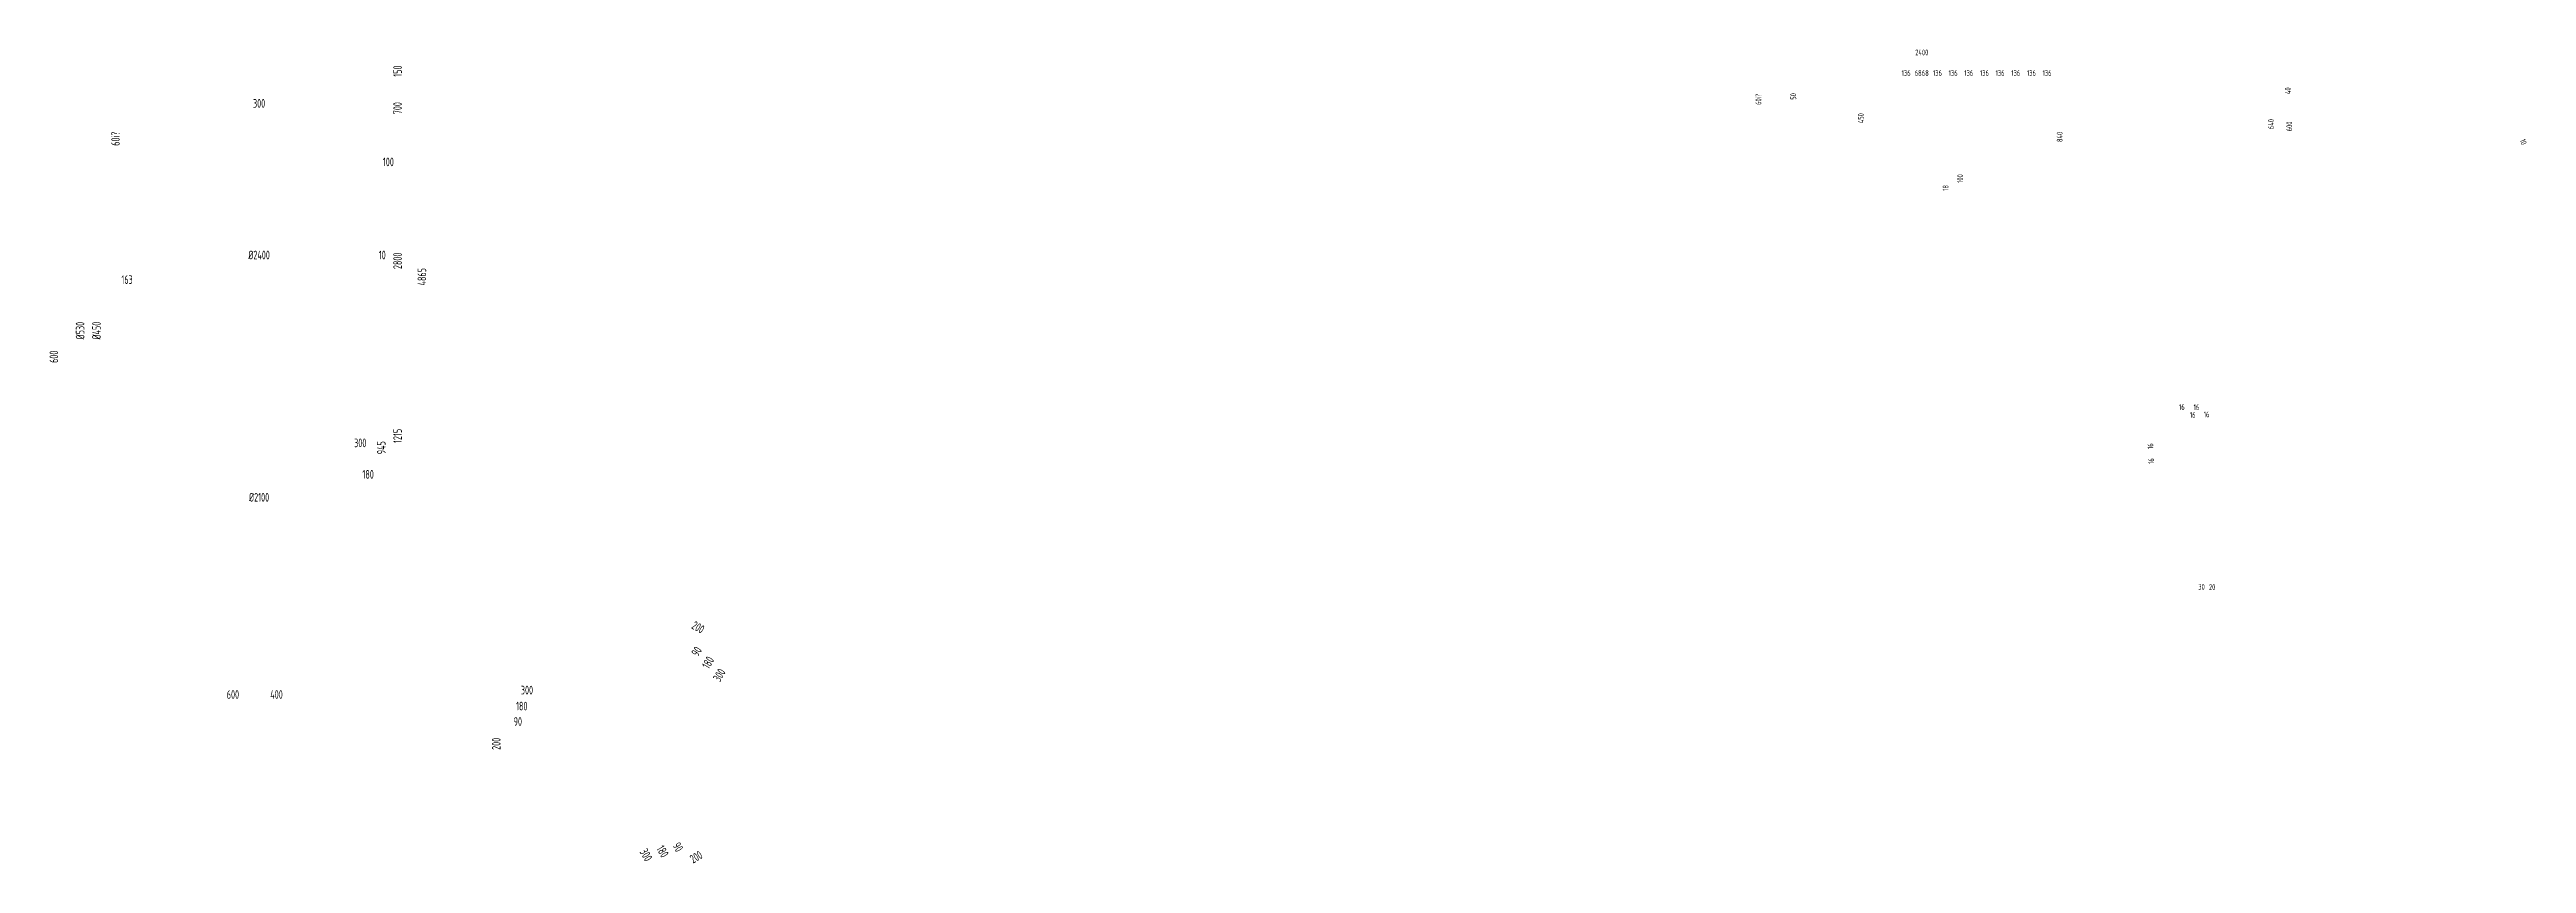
# Model space of a CAD drawing. Extents: x 838828 to 1489448, y 610351 to 848160.
# Drawn here: x 1262216 to 1348262, y 765007 to 793282 of the extents above; entities that cross this region are included whole.
import ezdxf

# ---------------------------------------------------------------- set-up
doc = ezdxf.new("R2010")
doc.units = 0
doc.header["$LTSCALE"] = 1000
doc.header["$MEASUREMENT"] = 0
doc.layers.add('HATCH', color=8, linetype='CONTINUOUS', lineweight=13)
doc.styles.add('TSSD_DIMENSION', font='tssdeng.shx', dxfattribs={"width": 0.7, "bigfont": 'tssdchn.shx'})

msp = doc.modelspace()

# ---------------------------------------------------------------- texts
at = {"layer": 'HATCH', "color": 7, "ltscale": 0.001, "attachment_point": 5, "style": 'TSSD_DIMENSION'}
for s, insert, char_height, rotation in [('\\A1;150', (1274306, 792533), 300, 90), ('\\A1;60¡?', (1321581, 791554), 200, 90), ('\\A1;50', (1322793, 791654), 200, 90), ('\\A1;40', (1339973, 791852), 200, 90), ('\\A1;700', (1274306, 791245), 300, 90), ('\\A1;450', (1325139, 790897), 200, 90), ('\\A1;640', (1339386, 790692), 200, 90), ('\\A1;60¡?', (1264508, 790185), 300, 90), ('\\A1;840', (1332046, 790246), 200, 90), ('\\A1;600', (1340023, 790612), 200, 90), ('\\A1;10', (1348152, 790075), 200, 288.28099), ('\\A1;18', (1328083, 788471), 200, 90), ('\\A1;100', (1328588, 788799), 200, 90), ('\\A1;2800', (1274306, 785942), 300, 90), ('\\A1;4865', (1275150, 785389), 300, 90), ('\\A1;%%C530', (1263278, 783518), 300, 90), ('\\A1;%%C450', (1263846, 783518), 300, 90), ('\\A1;600', (1262366, 782609), 300, 90), ('\\A1;945', (1273741, 779450), 300, 90), ('\\A1;1215', (1274306, 779859), 300, 90), ('\\A1;16', (1335198, 779503), 200, 90), ('\\A1;16', (1335225, 778984), 200, 90), ('\\A1;200', (1284746, 773211), 300, 330), ('\\A1;90', (1284695, 772373), 300, 60), ('\\A1;180', (1285092, 771987), 300, 60), ('\\A1;300', (1285483, 771551), 300, 60), ('\\A1;200', (1277734, 769162), 300, 90), ('\\A1;300', (1282940, 765305), 300, 300), ('\\A1;180', (1283513, 765426), 300, 300), ('\\A1;90', (1284046, 765576), 300, 300), ('\\A1;200', (1284677, 765232), 300, 30)]:
    msp.add_mtext(s, dxfattribs=dict(at, insert=insert, char_height=char_height, rotation=rotation))
for s, insert, char_height in [('\\A1;136', (1326712, 792466), 200), ('\\A1;68', (1327132, 792466), 200), ('\\A1;2400', (1327256, 793181), 200), ('\\A1;68', (1327379, 792466), 200), ('\\A1;136', (1327800, 792466), 200), ('\\A1;136', (1328344, 792466), 200), ('\\A1;136', (1328888, 792466), 200), ('\\A1;136', (1329432, 792466), 200), ('\\A1;136', (1329976, 792466), 200), ('\\A1;136', (1330520, 792466), 200), ('\\A1;136', (1331064, 792466), 200), ('\\A1;136', (1331608, 792466), 200), ('\\A1;300', (1269496, 791412), 300), ('\\A1;100', (1273987, 789380), 300), ('\\A1;%%C2400', (1269496, 786144), 300), ('\\A1;10', (1273775, 786144), 300), ('\\A1;163', (1264909, 785289), 300), ('\\A1;16', (1336290, 780863), 200), ('\\A1;16', (1336668, 780588), 200), ('\\A1;16', (1336796, 780856), 200), ('\\A1;16', (1337149, 780606), 200), ('\\A1;300', (1273011, 779617), 300), ('\\A1;%%C2100', (1269496, 777727), 300), ('\\A1;180', (1273284, 778524), 300), ('\\A1;30', (1336975, 774619), 200), ('\\A1;20', (1337342, 774607), 200), ('\\A1;600', (1268587, 770877), 300), ('\\A1;400', (1270102, 770877), 300), ('\\A1;300', (1278802, 771030), 300), ('\\A1;180', (1278621, 770474), 300), ('\\A1;90', (1278484, 769937), 300)]:
    msp.add_mtext(s, dxfattribs=dict(at, insert=insert, char_height=char_height))

doc.saveas('drawing.dxf')
